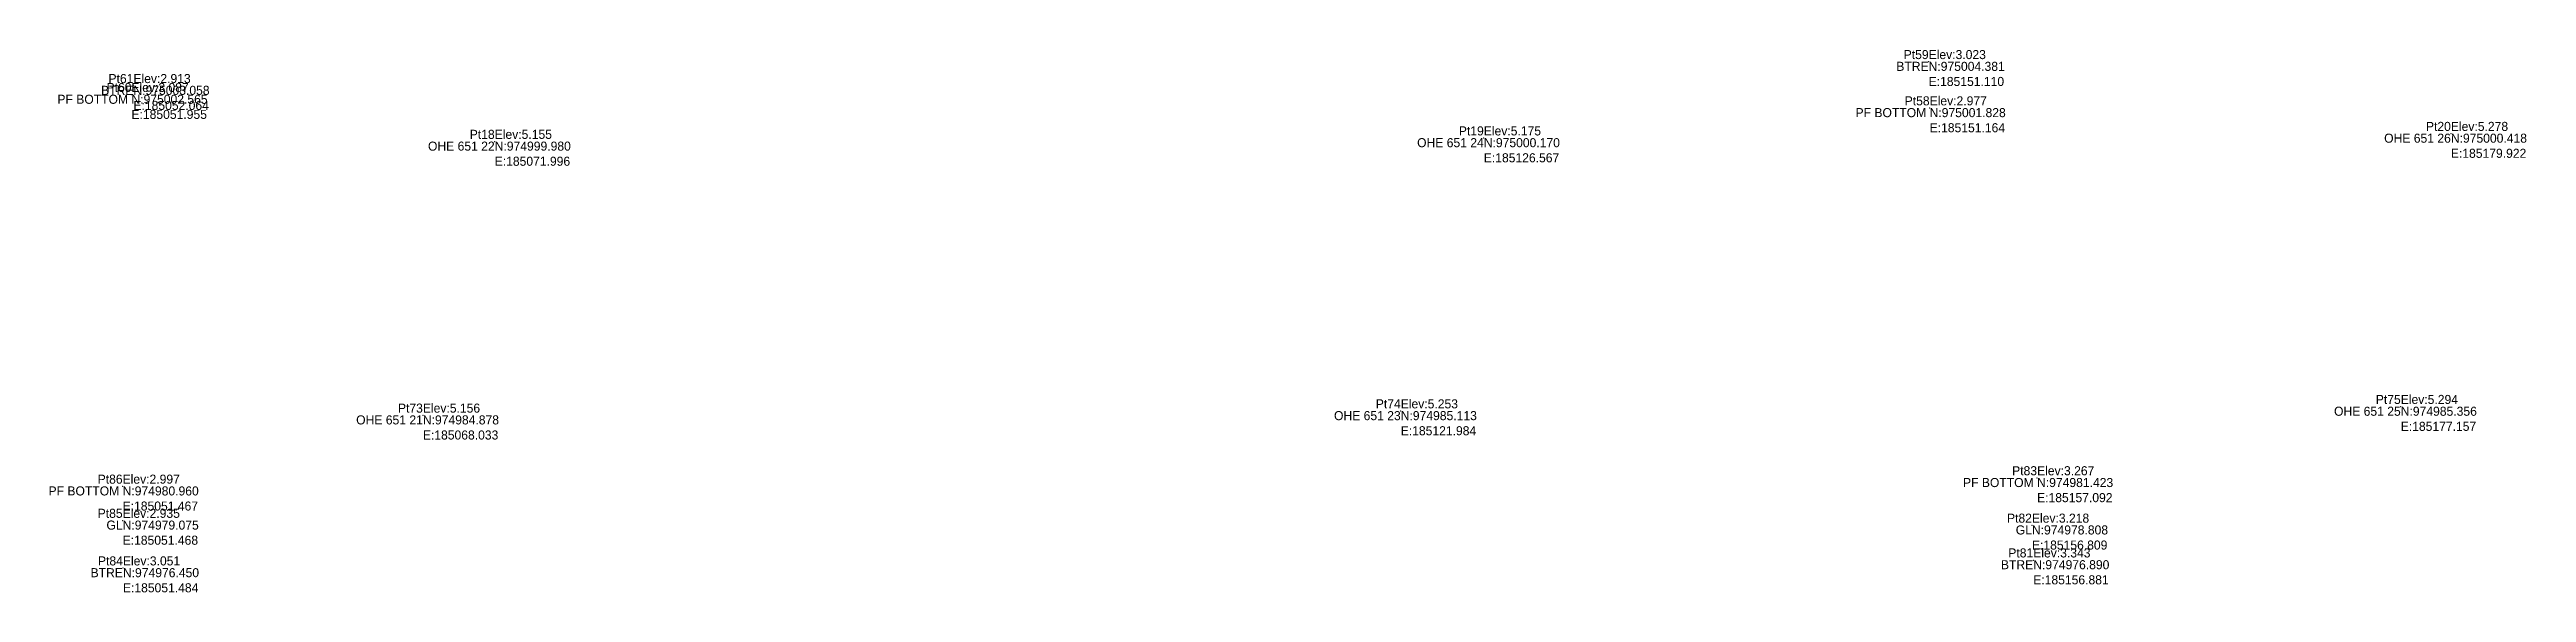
# Model space of a CAD drawing. Header units: metres. Extents: x 179047 to 185643, y 974969 to 975364.
# Drawn here: x 185047.4 to 185184.1, y 974975.1 to 975005.1 of the extents above; entities that cross this region are included whole.
import ezdxf
from ezdxf.enums import TextEntityAlignment as Align

# ---------------------------------------------------------------- set-up
doc = ezdxf.new("R2010")
doc.units = ezdxf.units.M
doc.header["$MEASUREMENT"] = 0
for name, color, linetype, lineweight in [('311531177495131125374.292549', 5, 'Continuous', 0), ('BTRE', 5, 'Continuous', 0), ('Code', 2, 'Continuous', 0), ('Coordinate', 5, 'Continuous', 0), ('GL', 5, 'Continuous', 0), ('Height', 5, 'Continuous', 0), ('Name', 3, 'Continuous', 0), ('OHE 651 21', 5, 'Continuous', 0), ('OHE 651 22', 5, 'Continuous', 0), ('OHE 651 23', 5, 'Continuous', 0), ('OHE 651 24', 5, 'Continuous', 0), ('OHE 651 25', 5, 'Continuous', 0), ('OHE 651 26', 5, 'Continuous', 0)]:
    doc.layers.add(name, color=color, linetype=linetype, lineweight=lineweight)
doc.styles.get("Standard").update_dxf_attribs({"font": '', "height": 2.5})
doc.styles.get('Standard').set_extended_font_data('txt')

msp = doc.modelspace()

# ---------------------------------------------------------------- texts
at = {"layer": 'Code', "color": 2}
for s, p in [('BTRE', (185151.11, 975004.381, 3.023)), ('PF BOTTOM ', (185051.955, 975002.565, 3.087)), ('BTRE', (185052.064, 975003.058, 2.913)), ('PF BOTTOM ', (185151.164, 975001.828, 2.977)), ('OHE 651 22', (185071.996, 974999.98, 5.155)), ('OHE 651 24', (185126.567, 975000.17, 5.175)), ('OHE 651 26', (185179.922, 975000.418, 5.278)), ('OHE 651 21', (185068.033, 974984.878, 5.156)), ('OHE 651 23', (185121.984, 974985.113, 5.253)), ('OHE 651 25', (185177.157, 974985.356, 5.294)), ('PF BOTTOM ', (185051.467, 974980.96, 2.997)), ('PF BOTTOM ', (185157.092, 974981.423, 3.267)), ('GL', (185051.468, 974979.075, 2.935)), ('GL', (185156.809, 974978.808, 3.218)), ('BTRE', (185156.881, 974976.89, 3.343)), ('BTRE', (185051.484, 974976.45, 3.051))]:
    msp.add_text(s, height=0.5, dxfattribs=at).set_placement(p, align=Align.TOP_RIGHT)
at = {"layer": 'Coordinate', "color": 5, "char_height": 0.5, "width": 6, "attachment_point": 1}
for s, insert in [('N:975004.381\\PE:185151.110', (185151.11, 975004.381, 3.023)), ('N:975002.565\\PE:185051.955', (185051.955, 975002.565, 3.087)), ('N:975003.058\\PE:185052.064', (185052.064, 975003.058, 2.913)), ('N:975001.828\\PE:185151.164', (185151.164, 975001.828, 2.977)), ('N:974999.980\\PE:185071.996', (185071.996, 974999.98, 5.155)), ('N:975000.170\\PE:185126.567', (185126.567, 975000.17, 5.175)), ('N:975000.418\\PE:185179.922', (185179.922, 975000.418, 5.278)), ('N:974984.878\\PE:185068.033', (185068.033, 974984.878, 5.156)), ('N:974985.113\\PE:185121.984', (185121.984, 974985.113, 5.253)), ('N:974985.356\\PE:185177.157', (185177.157, 974985.356, 5.294)), ('N:974980.960\\PE:185051.467', (185051.467, 974980.96, 2.997)), ('N:974981.423\\PE:185157.092', (185157.092, 974981.423, 3.267)), ('N:974979.075\\PE:185051.468', (185051.468, 974979.075, 2.935)), ('N:974978.808\\PE:185156.809', (185156.809, 974978.808, 3.218)), ('N:974976.890\\PE:185156.881', (185156.881, 974976.89, 3.343)), ('N:974976.450\\PE:185051.484', (185051.484, 974976.45, 3.051))]:
    msp.add_mtext(s, dxfattribs=dict(at, insert=insert))
at = {"layer": 'Height', "color": 5}
for s, p in [('Elev:3.023', (185151.11, 975004.381, 3.023)), ('Elev:3.087', (185051.955, 975002.565, 3.087)), ('Elev:2.913', (185052.064, 975003.058, 2.913)), ('Elev:2.977', (185151.164, 975001.828, 2.977)), ('Elev:5.155', (185071.996, 974999.98, 5.155)), ('Elev:5.175', (185126.567, 975000.17, 5.175)), ('Elev:5.278', (185179.922, 975000.418, 5.278)), ('Elev:5.156', (185068.033, 974984.878, 5.156)), ('Elev:5.253', (185121.984, 974985.113, 5.253)), ('Elev:5.294', (185177.157, 974985.356, 5.294)), ('Elev:3.267', (185157.092, 974981.423, 3.267)), ('Elev:2.997', (185051.467, 974980.96, 2.997)), ('Elev:2.935', (185051.468, 974979.075, 2.935)), ('Elev:3.218', (185156.809, 974978.808, 3.218)), ('Elev:3.051', (185051.484, 974976.45, 3.051)), ('Elev:3.343', (185156.881, 974976.89, 3.343))]:
    msp.add_text(s, height=0.5, dxfattribs=at).set_placement(p, align=Align.BOTTOM_LEFT)
at = {"layer": 'Name', "color": 3}
for s, p in [('Pt59', (185151.11, 975004.381, 3.023)), ('Pt60', (185051.955, 975002.565, 3.087)), ('Pt61', (185052.064, 975003.058, 2.913)), ('Pt58', (185151.164, 975001.828, 2.977)), ('Pt18', (185071.996, 974999.98, 5.155)), ('Pt19', (185126.567, 975000.17, 5.175)), ('Pt20', (185179.922, 975000.418, 5.278)), ('Pt73', (185068.033, 974984.878, 5.156)), ('Pt74', (185121.984, 974985.113, 5.253)), ('Pt75', (185177.157, 974985.356, 5.294)), ('Pt83', (185157.092, 974981.423, 3.267)), ('Pt86', (185051.467, 974980.96, 2.997)), ('Pt85', (185051.468, 974979.075, 2.935)), ('Pt82', (185156.809, 974978.808, 3.218)), ('Pt84', (185051.484, 974976.45, 3.051)), ('Pt81', (185156.881, 974976.89, 3.343))]:
    msp.add_text(s, height=0.5, dxfattribs=at).set_placement(p, align=Align.BOTTOM_RIGHT)

# ---------------------------------------------------------------- linework, layer by layer
at = {"layer": '311531177495131125374.292549'}
for p in [(185051.955, 975002.565, 3.087), (185151.164, 975001.828, 2.977), (185051.467, 974980.96, 2.997), (185157.092, 974981.423, 3.267)]:
    msp.add_point(p, dxfattribs=at)
at = {"layer": 'BTRE'}
for p in [(185151.11, 975004.381, 3.023), (185052.064, 975003.058, 2.913), (185156.881, 974976.89, 3.343), (185051.484, 974976.45, 3.051)]:
    msp.add_point(p, dxfattribs=at)
at = {"layer": 'GL'}
for p in [(185051.468, 974979.075, 2.935), (185156.809, 974978.808, 3.218)]:
    msp.add_point(p, dxfattribs=at)
at = {"layer": 'OHE 651 21'}
msp.add_point((185068.033, 974984.878, 5.156), dxfattribs=at)
at = {"layer": 'OHE 651 22'}
msp.add_point((185071.996, 974999.98, 5.155), dxfattribs=at)
at = {"layer": 'OHE 651 23'}
msp.add_point((185121.984, 974985.113, 5.253), dxfattribs=at)
at = {"layer": 'OHE 651 24'}
msp.add_point((185126.567, 975000.17, 5.175), dxfattribs=at)
at = {"layer": 'OHE 651 25'}
msp.add_point((185177.157, 974985.356, 5.294), dxfattribs=at)
at = {"layer": 'OHE 651 26'}
msp.add_point((185179.922, 975000.418, 5.278), dxfattribs=at)

msp.set_redraw_order([(e.dxf.handle, doc.entitydb.next_handle()) for e in msp.query("TEXT MTEXT ATTDEF DIMENSION ARC_DIMENSION")])  # texts and dimensions are drawn at this point

doc.saveas('drawing.dxf')
